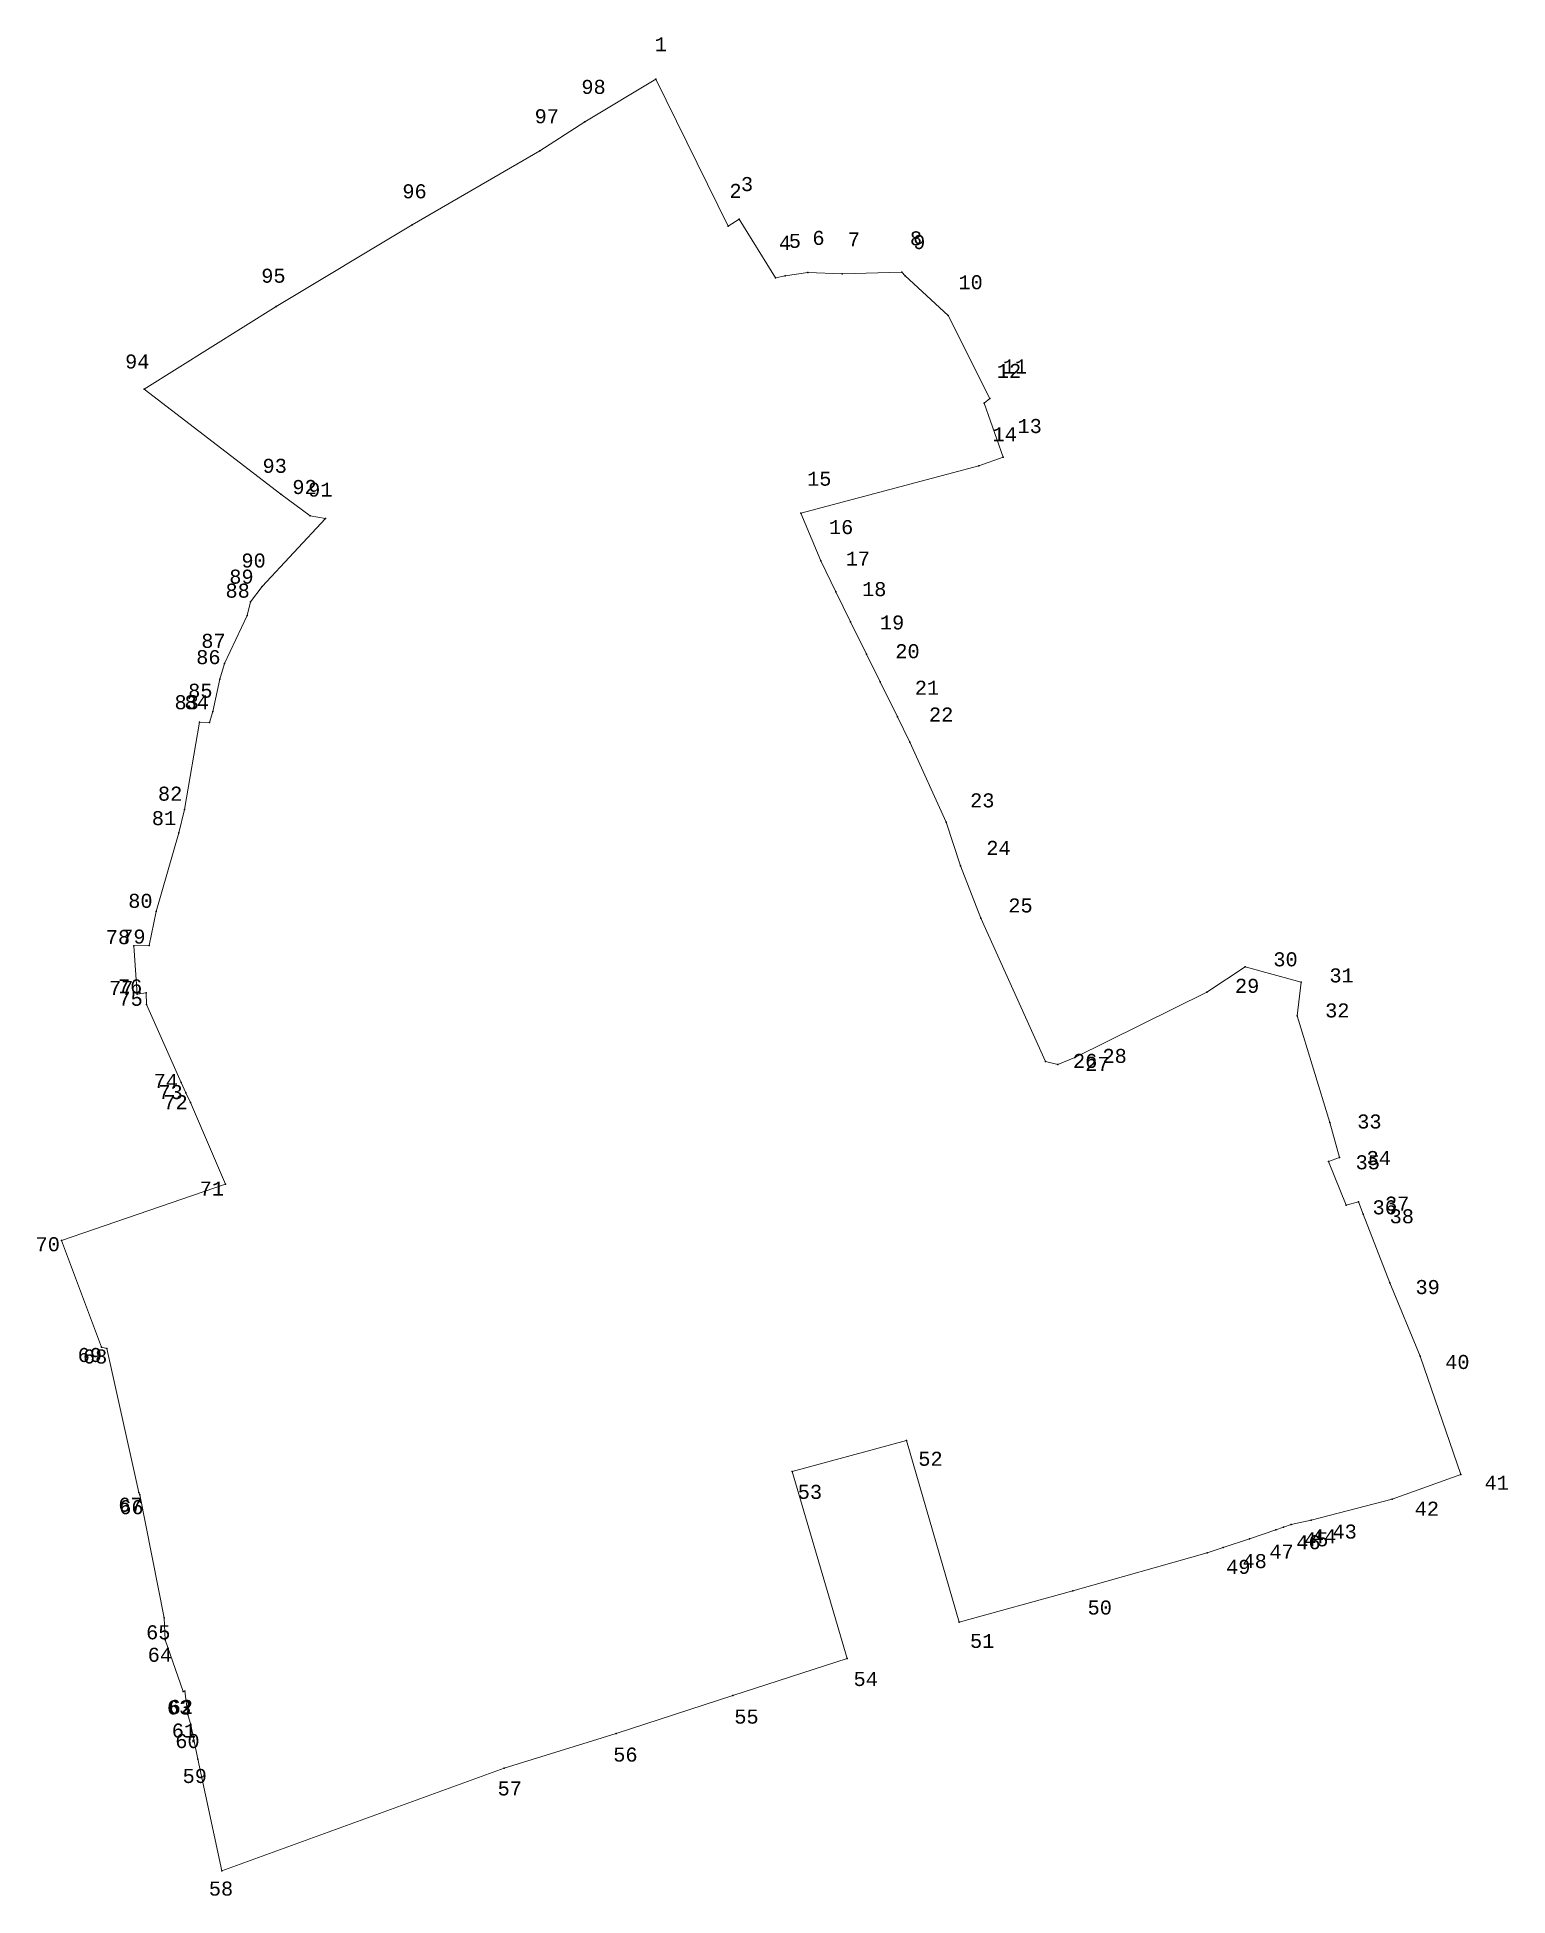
# Model space of a CAD drawing. Header units: millimetres. Extents: x -3245 to 2970, y 1153 to 3965.
# Drawn here: x 1160.3 to 1422, y 2699.8 to 3030.4 of the extents above; entities that cross this region are included whole.
import ezdxf

# ---------------------------------------------------------------- set-up
doc = ezdxf.new("R2010")
doc.units = ezdxf.units.MM
doc.layers.add('CVL_PUNTO', color=2, linetype='Continuous')
doc.layers.add('CVL_PUNTO_NUM', color=250, linetype='Continuous')
doc.styles.add('MONOTXT4', font='MONOTXT4.shx')

msp = doc.modelspace()

# ---------------------------------------------------------------- texts
at = {"layer": 'CVL_PUNTO_NUM', "color": 2, "style": 'MONOTXT4'}
for s, p in [('1', (1270.1834, 3027.887)), ('98', (1257.1432, 3020.2999)), ('97', (1248.8207, 3015.0726)), ('3', (1285.5355, 3003.0116)), ('96', (1225.2857, 3001.723)), ('2', (1283.4886, 3001.7887)), ('5', (1294.0529, 2992.9073)), ('6', (1298.2533, 2993.4367)), ('7', (1304.5685, 2993.1583)), ('8', (1315.6134, 2993.3569)), ('9', (1316.1947, 2992.6969)), ('4', (1292.2885, 2992.5613)), ('95', (1200.1719, 2986.7117)), ('10', (1324.2425, 2985.547)), ('94', (1175.9404, 2971.4533)), ('12', (1331.0838, 2969.768)), ('11', (1332.1392, 2970.5636)), ('13', (1334.7549, 2959.9798)), ('14', (1330.317, 2958.5164)), ('93', (1200.4002, 2952.8979)), ('15', (1297.3072, 2950.6066)), ('92', (1205.7114, 2949.1262)), ('91', (1208.5195, 2948.6698)), ('16', (1301.2022, 2942.0016)), ('17', (1304.1899, 2936.3969)), ('89', (1194.4871, 2933.1834)), ('90', (1196.6455, 2936.0531)), ('88', (1193.8087, 2930.6926)), ('18', (1307.0935, 2930.9684)), ('19', (1310.2727, 2925.0359)), ('87', (1189.5056, 2921.7652)), ('20', (1313.0098, 2919.9263)), ('86', (1188.5968, 2918.8706)), ('21', (1316.4786, 2913.4251)), ('83', (1184.7313, 2910.8471)), ('84', (1186.5286, 2910.8446)), ('85', (1187.1678, 2912.8963)), ('22', (1318.999, 2908.6648)), ('82', (1181.7926, 2894.5851)), ('23', (1326.3172, 2893.3924)), ('81', (1180.6981, 2890.2356)), ('24', (1329.205, 2884.9369)), ('80', (1176.5004, 2875.526)), ('25', (1333.1226, 2874.7051)), ('78', (1172.5047, 2869.0725)), ('79', (1175.2499, 2869.1729)), ('30', (1380.2866, 2865.1234)), ('29', (1373.4579, 2860.41)), ('31', (1390.2659, 2862.2613)), ('77', (1173.073, 2860.0209)), ('76', (1174.6695, 2860.3112)), ('75', (1174.7553, 2858.1099)), ('32', (1389.506, 2856.0338)), ('28', (1349.875, 2847.9444)), ('26', (1344.6235, 2847.0556)), ('27', (1346.7953, 2846.5263)), ('74', (1181.0147, 2843.4901)), ('73', (1181.86, 2841.5117)), ('72', (1182.7499, 2839.7131)), ('33', (1395.2117, 2836.2792)), ('35', (1394.93, 2829.0225)), ('34', (1396.8767, 2829.7741)), ('71', (1189.2105, 2824.3519)), ('36', (1397.9435, 2821.0126)), ('37', (1400.1641, 2821.6685)), ('38', (1400.9838, 2819.4219)), ('70', (1160.011, 2814.449)), ('39', (1405.5845, 2806.8331)), ('69', (1167.5016, 2794.7499)), ('68', (1168.4443, 2794.4831)), ('40', (1410.867, 2793.5052)), ('52', (1317.1024, 2776.2871)), ('41', (1417.8647, 2772.0167)), ('67', (1174.7332, 2768.1184)), ('53', (1295.6472, 2770.4045)), ('66', (1174.894, 2767.6839)), ('42', (1405.4389, 2767.4058)), ('46', (1384.3625, 2761.4467)), ('45', (1385.7558, 2761.9659)), ('44', (1387.1484, 2762.485)), ('43', (1390.8098, 2763.3394)), ('48', (1374.7998, 2758.0912)), ('47', (1379.5846, 2759.7689)), ('49', (1371.8809, 2757.0692)), ('50', (1347.2279, 2749.8322)), ('65', (1179.6814, 2745.4232)), ('64', (1179.9613, 2741.4323)), ('51', (1326.303, 2743.89)), ('54', (1305.5822, 2737.1204)), ('63', (1183.3877, 2732.0577)), ('62', (1183.6886, 2732.1536)), ('55', (1284.3577, 2730.4289)), ('61', (1184.2466, 2727.9465)), ('60', (1184.8718, 2726.0857)), ('56', (1262.8114, 2723.6772)), ('59', (1186.1789, 2719.8699)), ('57', (1242.24, 2717.659)), ('58', (1190.8432, 2699.8408))]:
    msp.add_text(s, height=2.5, dxfattribs=at).set_placement(p)

# ---------------------------------------------------------------- linework, layer by layer
at = {"color": 5, "lineweight": 20, "ltscale": 0.5, "elevation": 399.1703, "flags": 128}
msp.add_lwpolyline([(1314.7428, 2987.9123), (1322.4393, 2980.8835), (1329.8546, 2966.116), (1328.8206, 2965.3096), (1332.1935, 2955.6858), (1327.8764, 2954.1526), (1296.1687, 2945.7379), (1299.7287, 2937.2237), (1302.4448, 2931.7113), (1305.062, 2926.3997), (1307.9034, 2920.6329), (1310.3322, 2915.7036), (1313.3937, 2909.4901), (1315.6133, 2904.9855), (1322.0638, 2890.7639), (1324.5995, 2882.9902), (1328.2311, 2873.6693), (1339.7525, 2848.1839), (1341.9247, 2847.6563), (1344.9748, 2848.9383), (1368.4594, 2860.5321), (1375.2879, 2865.0099), (1385.2659, 2862.2839), (1384.5149, 2856.3321), (1390.3323, 2837.3707), (1392.0553, 2831.0987), (1390.1223, 2830.3957), (1393.2163, 2822.6417), (1395.4203, 2823.2487), (1396.2631, 2821.0695), (1400.9983, 2808.8247), (1406.4247, 2795.7999), (1413.6595, 2774.7216), (1401.422, 2770.383), (1387.0411, 2766.6253), (1383.4478, 2765.8473), (1382.0852, 2765.361), (1380.7226, 2764.8746), (1376.0523, 2763.3077), (1371.3821, 2761.7408), (1368.5364, 2760.786), (1344.5814, 2754.0744), (1324.3799, 2748.5054), (1314.9891, 2780.8185), (1294.646, 2775.3032), (1304.4646, 2741.9939), (1284.0715, 2735.4207), (1263.3106, 2728.6522), (1243.3974, 2722.5232), (1193.1756, 2704.2635), (1188.8559, 2724.0928), (1187.6615, 2730.2351), (1187.0757, 2732.0691), (1186.5903, 2736.2255), (1186.2942, 2736.1261), (1183.0796, 2745.3408), (1182.8687, 2749.2756), (1178.5492, 2771.0956), (1178.3989, 2771.5189), (1172.6739, 2797.1496), (1171.7463, 2797.3924), (1164.6309, 2816.3611), (1193.7891, 2826.361), (1187.6059, 2840.9041), (1186.739, 2842.6047), (1185.9163, 2844.4772), (1179.7501, 2858.3382), (1179.668, 2860.4317), (1178.0713, 2860.1535), (1177.4956, 2868.771), (1180.24, 2868.8583), (1181.4605, 2874.8951), (1185.5055, 2888.8614), (1186.5337, 2892.9971), (1189.1631, 2908.5322), (1190.9415, 2908.4938), (1191.5314, 2910.4552), (1192.8154, 2916.1867), (1193.6479, 2918.9649), (1197.6774, 2927.5252), (1198.286, 2929.9325), (1200.3351, 2932.6787), (1211.6299, 2944.7551), (1208.8884, 2945.2653), (1203.6326, 2949.0833), (1179.3411, 2967.7878), (1202.8005, 2982.4585), (1227.0229, 2997.0345), (1249.7231, 3010.1547), (1257.7613, 3015.3383), (1270.3826, 3022.891), (1283.2472, 2996.7945), (1285.2236, 2998.0213), (1291.6948, 2987.5966), (1293.3946, 2987.9508), (1297.4421, 2988.503), (1303.5259, 2988.2682), (1314.1878, 2988.5644)], close=True, dxfattribs=at)
at = {"layer": 'CVL_PUNTO', "color": 2}
for p in [(1270.3826, 3022.891), (1257.7613, 3015.3383), (1249.7231, 3010.1547), (1227.0229, 2997.0345), (1283.2472, 2996.7945), (1285.2236, 2998.0213), (1297.4421, 2988.503), (1314.1878, 2988.5644), (1291.6948, 2987.5966), (1293.3946, 2987.9508), (1303.5259, 2988.2682), (1314.7428, 2987.9123), (1202.8005, 2982.4585), (1322.4393, 2980.8835), (1179.3411, 2967.7878), (1329.8546, 2966.116), (1328.8206, 2965.3096), (1332.1935, 2955.6858), (1327.8764, 2954.1526), (1203.6326, 2949.0833), (1296.1687, 2945.7379), (1208.8884, 2945.2653), (1211.6299, 2944.7551), (1299.7287, 2937.2237), (1200.3351, 2932.6787), (1198.286, 2929.9325), (1302.4448, 2931.7113), (1197.6774, 2927.5252), (1305.062, 2926.3997), (1307.9034, 2920.6329), (1192.8154, 2916.1867), (1193.6479, 2918.9649), (1310.3322, 2915.7036), (1191.5314, 2910.4552), (1313.3937, 2909.4901), (1189.1631, 2908.5322), (1190.9415, 2908.4938), (1315.6133, 2904.9855), (1186.5337, 2892.9971), (1322.0638, 2890.7639), (1185.5055, 2888.8614), (1324.5995, 2882.9902), (1181.4605, 2874.8951), (1328.2311, 2873.6693), (1177.4956, 2868.771), (1180.24, 2868.8583), (1375.2879, 2865.0099), (1178.0713, 2860.1535), (1179.668, 2860.4317), (1368.4594, 2860.5321), (1385.2659, 2862.2839), (1179.7501, 2858.3382), (1384.5149, 2856.3321), (1339.7525, 2848.1839), (1341.9247, 2847.6563), (1344.9748, 2848.9383), (1185.9163, 2844.4772), (1186.739, 2842.6047), (1187.6059, 2840.9041), (1390.3323, 2837.3707), (1390.1223, 2830.3957), (1392.0553, 2831.0987), (1193.7891, 2826.361), (1395.4203, 2823.2487), (1393.2163, 2822.6417), (1396.2631, 2821.0695), (1164.6309, 2816.3611), (1400.9983, 2808.8247), (1171.7463, 2797.3924), (1172.6739, 2797.1496), (1406.4247, 2795.7999), (1314.9891, 2780.8185), (1294.646, 2775.3032), (1413.6595, 2774.7216), (1178.3989, 2771.5189), (1178.5492, 2771.0956), (1401.422, 2770.383), (1380.7226, 2764.8746), (1382.0852, 2765.361), (1383.4478, 2765.8473), (1387.0411, 2766.6253), (1368.5364, 2760.786), (1371.3821, 2761.7408), (1376.0523, 2763.3077), (1344.5814, 2754.0744), (1182.8687, 2749.2756), (1324.3799, 2748.5054), (1183.0796, 2745.3408), (1304.4646, 2741.9939), (1186.2942, 2736.1261), (1186.5903, 2736.2255), (1284.0715, 2735.4207), (1187.0757, 2732.0691), (1187.6615, 2730.2351), (1263.3106, 2728.6522), (1188.8559, 2724.0928), (1243.3974, 2722.5232), (1193.1756, 2704.2635)]:
    msp.add_point(p, dxfattribs=at)

msp.set_redraw_order([(e.dxf.handle, doc.entitydb.next_handle()) for e in msp.query("TEXT MTEXT ATTDEF DIMENSION ARC_DIMENSION")])  # texts and dimensions are drawn at this point

doc.saveas('drawing.dxf')
